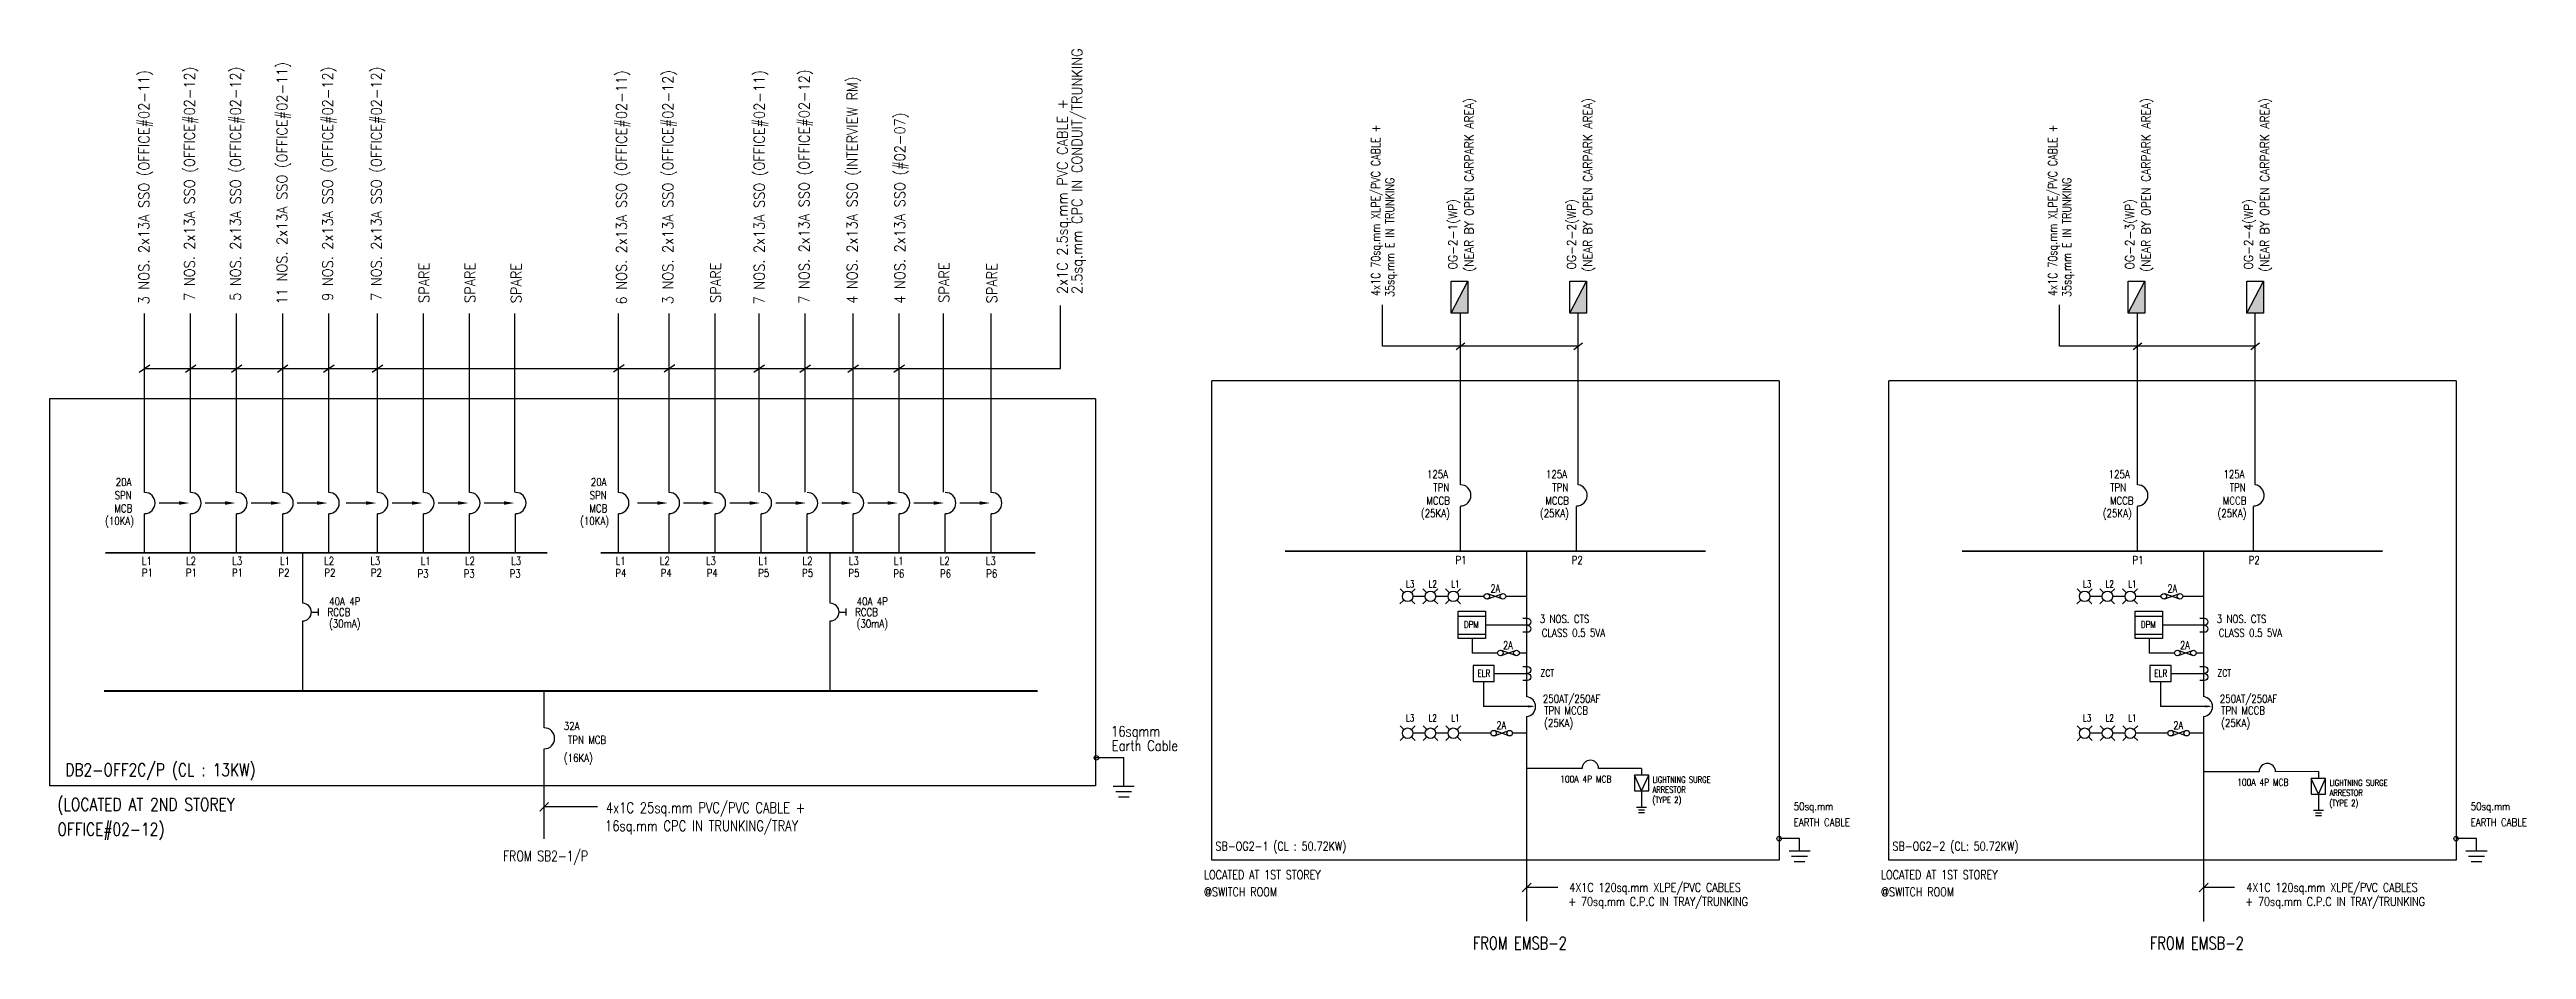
# Model space of a CAD drawing. Header units: millimetres. Extents: x 898005 to 1117654, y 253179 to 525443.
# Drawn here: x 980523 to 1051087, y 330619 to 356226 of the extents above; entities that cross this region are included whole.
import ezdxf
from ezdxf.enums import TextEntityAlignment as Align

# ---------------------------------------------------------------- set-up
doc = ezdxf.new("R2010")
doc.units = ezdxf.units.MM
doc.header["$LTSCALE"] = 0.01
doc.linetypes.add('DASHED', pattern=[19.05, 12.7, -6.35])
doc.linetypes.add('{ -E- }', pattern=[0])
for name, color, linetype in [('E-_ELEC----_E-', 3, 'Continuous'), ('E-_ELECSYBL_R-_N_ES9', 7, 'Continuous'), ('ME-SLD', 7, 'Continuous')]:
    doc.layers.add(name, color=color, linetype=linetype)
doc.styles.add('100', font='romans.shx', dxfattribs={"width": 0.8, "height": 250})
doc.styles.add('A2', font='SIMPLEX.shx', dxfattribs={"width": 0.95, "height": 190})
doc.styles.add('PwNote', font='Romans.shx', dxfattribs={"width": 0.75, "bigfont": 'Special.shx'})
doc.styles.add('ROMANS', font='romans', dxfattribs={"width": 0.75})
doc.styles.add('SIMPLEX', font='simplex.shx', dxfattribs={"width": 0.65})
doc.linetypes.add('communication_line', pattern='A,0.25,-0.2,0.25,-0.2,0.25,-0.2,0.25,-0.2,["C",Standard,S=0.1,R=0,X=-0.1,Y=-0.05],-0.075', length=1.875)

msp = doc.modelspace()

# ---------------------------------------------------------------- texts
for s, height, rotation, style, width, p in [('7 NOS. 2x13A SSO (OFFICE#02-12) ', 300, 90, 'A2', 0.9, (984661, 349074)), ('5 NOS. 2x13A SSO (OFFICE#02-12) ', 300, 90, 'A2', 0.9, (985973, 349074)), ('11 NOS. 2x13A SSO (OFFICE#02-11) ', 300, 90, 'A2', 0.9, (987297, 348976)), ('9 NOS. 2x13A SSO (OFFICE#02-12) ', 300, 90, 'A2', 0.9, (988596, 349074)), ('7 NOS. 2x13A SSO (OFFICE#02-12) ', 300, 90, 'A2', 0.9, (989984, 349074)), ('2.5sq.mm CPC IN CONDUIT/TRUNKING', 300, 90, 'A2', 0.9, (1009945, 349271)), ('3 NOS. 2x13A SSO (OFFICE#02-11) ', 300, 90, 'A2', 0.9, (983362, 348976)), ('6 NOS. 2x13A SSO (OFFICE#02-11) ', 300, 90, 'A2', 0.9, (996968, 348970)), ('3 NOS. 2x13A SSO (OFFICE#02-12) ', 300, 90, 'A2', 0.9, (998290, 348979)), ('7 NOS. 2x13A SSO (OFFICE#02-11) ', 300, 90, 'A2', 0.9, (1000892, 348976)), ('7 NOS. 2x13A SSO (OFFICE#02-12) ', 300, 90, 'A2', 0.9, (1002172, 348996)), ('4 NOS. 2x13A SSO (INTERVIEW RM) ', 300, 90, 'A2', 0.9, (1003537, 348991)), ('4 NOS. 2x13A SSO (#02-07)', 300, 90, 'A2', 0.9, (1004895, 348995)), ('2x1C 2.5sq.mm PVC CABLE +', 300, 90, 'A2', 0.9, (1009527, 349271)), ('SPARE', 300, 90, 'A2', 0.9, (991342, 349015)), ('SPARE', 300, 90, 'A2', 0.9, (992653, 349015)), ('SPARE', 300, 90, 'A2', 0.9, (993965, 349008)), ('SPARE', 300, 90, 'A2', 0.9, (999649, 349016)), ('SPARE', 300, 90, 'A2', 0.9, (1006153, 349021)), ('SPARE', 300, 90, 'A2', 0.9, (1007518, 349005)), ('(10KA)', 225, 360, '100', 0.8, (982105, 342700)), ('(10KA)', 225, 360, '100', 0.8, (995638, 342700)), ('4x1C 25sq.mm PVC/PVC CABLE +', 300, 360, 'PwNote', 0.8, (996374, 334501)), ('16sq.mm CPC IN TRUNKING/TRAY', 300, 360, 'PwNote', 0.8, (996348, 333985))]:
    msp.add_text(s, height=height, rotation=rotation, dxfattribs=dict(style=style, width=width)).set_placement(p)
at = {"color": 7}
for s, height, rotation, style, width, p in [('(NEAR BY OPEN CARPARK AREA)', 250, 90, 'A2', 0.9, (1021086, 349905)), ('(NEAR BY OPEN CARPARK AREA)', 250, 90, 'A2', 0.9, (1024468, 349905)), ('(NEAR BY OPEN CARPARK AREA)', 250, 90, 'A2', 0.9, (1040372, 349905)), ('(NEAR BY OPEN CARPARK AREA)', 250, 90, 'A2', 0.9, (1043754, 349905)), ('4x1C 70sq.mm XLPE/PVC CABLE +', 250, 90, 'PwNote', 0.8, (1018428, 349213, 11626)), ('4x1C 70sq.mm XLPE/PVC CABLE +', 250, 90, 'PwNote', 0.8, (1037714, 349213, 11626)), ('35sq.mm E IN TRUNKING', 250, 90, 'PwNote', 0.8, (1018830, 349187, 11626)), ('35sq.mm E IN TRUNKING', 250, 90, 'PwNote', 0.8, (1038116, 349187, 11626)), ('OG-2-1(WP)', 250, 90, 'A2', 0.9, (1020623, 349967)), ('OG-2-2(WP)', 250, 90, 'A2', 0.9, (1024004, 349967)), ('OG-2-3(WP)', 250, 90, 'A2', 0.9, (1039909, 349967)), ('OG-2-4(WP)', 250, 90, 'A2', 0.9, (1043290, 349967)), ('125A', 225, 360, '100', 0.8, (1019764, 344028)), ('TPN', 225, 360, '100', 0.8, (1019943, 343653)), ('125A', 225, 360, '100', 0.8, (1023154, 344028)), ('TPN', 225, 360, '100', 0.8, (1023334, 343653)), ('125A', 225, 360, '100', 0.8, (1039185, 344028)), ('TPN', 225, 360, '100', 0.8, (1039229, 343653)), ('125A', 225, 360, '100', 0.8, (1042455, 344028)), ('TPN', 225, 360, '100', 0.8, (1042634, 343653)), ('(25KA)', 225, 360, '100', 0.8, (1019592, 342918)), ('MCCB', 225, 360, '100', 0.8, (1019747, 343278)), ('(25KA)', 225, 360, '100', 0.8, (1022983, 342918)), ('MCCB', 225, 360, '100', 0.8, (1023137, 343278)), ('(25KA)', 225, 360, '100', 0.8, (1039017, 342918)), ('MCCB', 225, 360, '100', 0.8, (1039221, 343278)), ('(25KA)', 225, 360, '100', 0.8, (1042284, 342918)), ('MCCB', 225, 360, '100', 0.8, (1042438, 343278)), ('P1', 225, 360, '100', 0.8, (1020576, 341586)), ('P2', 225, 360, '100', 0.8, (1023886, 341586)), ('P1', 225, 360, '100', 0.8, (1039862, 341586)), ('P2', 225, 360, '100', 0.8, (1043172, 341586)), ('250AT/250AF ', 225, 360, '100', 0.8, (1023066, 337640)), ('TPN MCCB', 225, 360, '100', 0.8, (1023103, 337306)), ('250AT/250AF ', 225, 360, '100', 0.8, (1042352, 337640)), ('TPN MCCB', 225, 360, '100', 0.8, (1042389, 337306)), ('(25KA)', 225, 360, '100', 0.8, (1023103, 336949)), ('(25KA)', 225, 360, '100', 0.8, (1042389, 336949)), ('50sq.mm', 225, 360, '100', 0.8, (1030212, 334578, -7455)), ('50sq.mm', 225, 360, '100', 0.8, (1049498, 334578, -7455)), ('EARTH CABLE', 225, 360, '100', 0.8, (1030212, 334124, -7455)), ('EARTH CABLE', 225, 360, '100', 0.8, (1049498, 334124, -7455)), ('4X1C 120sq.mm XLPE/PVC CABLES', 250, 360, 'PwNote', 0.8, (1023819, 332258, -19082)), ('4X1C 120sq.mm XLPE/PVC CABLES', 250, 360, 'PwNote', 0.8, (1043105, 332258, -19082)), ('+ 70sq.mm C.P.C IN TRAY/TRUNKING', 250, 360, 'PwNote', 0.8, (1023793, 331855, -19082)), ('+ 70sq.mm C.P.C IN TRAY/TRUNKING', 250, 360, 'PwNote', 0.8, (1043079, 331855, -19082))]:
    msp.add_text(s, height=height, rotation=rotation, dxfattribs=dict(at, style=style, width=width)).set_placement(p)
for s, height, style, width, p in [('SPN', 225, '100', 0.8, (982379, 343432)), ('20A', 225, '100', 0.8, (982411, 343807)), ('SPN', 225, '100', 0.8, (995911, 343432)), ('20A', 225, '100', 0.8, (995944, 343807)), ('MCB', 225, '100', 0.8, (982371, 343057)), ('MCB', 225, '100', 0.8, (995903, 343057)), ('L1', 225, '100', 0.8, (983152, 341563)), ('L2', 225, '100', 0.8, (984411, 341563)), ('L3', 225, '100', 0.8, (985726, 341563)), ('L1', 225, '100', 0.8, (987087, 341563)), ('L2', 225, '100', 0.8, (988346, 341563)), ('L3', 225, '100', 0.8, (989661, 341563)), ('L1', 225, '100', 0.8, (991098, 341563)), ('L2', 225, '100', 0.8, (992357, 341563)), ('L3', 225, '100', 0.8, (993672, 341563)), ('L1', 225, '100', 0.8, (996650, 341563)), ('L2', 225, '100', 0.8, (997909, 341563)), ('L3', 225, '100', 0.8, (999224, 341563)), ('L1', 225, '100', 0.8, (1000717, 341563)), ('L2', 225, '100', 0.8, (1001976, 341563)), ('L3', 225, '100', 0.8, (1003291, 341563)), ('L1', 225, '100', 0.8, (1004571, 341563)), ('L2', 225, '100', 0.8, (1005883, 341563)), ('L3', 225, '100', 0.8, (1007195, 341563)), ('P1', 225, '100', 0.8, (983153, 341227)), ('P1', 225, '100', 0.8, (984408, 341227)), ('P1', 225, '100', 0.8, (985719, 341227)), ('P2', 225, '100', 0.8, (987042, 341227)), ('P2', 225, '100', 0.8, (988353, 341227)), ('P2', 225, '100', 0.8, (989676, 341227)), ('P3', 225, '100', 0.8, (991007, 341202)), ('P3', 225, '100', 0.8, (992319, 341202)), ('P3', 225, '100', 0.8, (993630, 341202)), ('P4', 225, '100', 0.8, (996643, 341219)), ('P4', 225, '100', 0.8, (997933, 341219)), ('P4', 225, '100', 0.8, (999246, 341219)), ('P5', 225, '100', 0.8, (1000710, 341219)), ('P5', 225, '100', 0.8, (1001960, 341219)), ('P5', 225, '100', 0.8, (1003280, 341219)), ('P6', 225, '100', 0.8, (1004560, 341202)), ('P6', 225, '100', 0.8, (1005890, 341202)), ('P6', 225, '100', 0.8, (1007208, 341202)), ('FROM SB2-1/P', 300, 'PwNote', 0.75, (993445, 333126))]:
    msp.add_text(s, height=height, dxfattribs=dict(style=style, width=width)).set_placement(p)
for s, height, style, width, p in [('L3', 200, 'ROMANS', 0.75, (1019166, 340921, 0)), ('L2', 200, 'ROMANS', 0.75, (1019808, 340921, 0)), ('L1', 200, 'ROMANS', 0.75, (1020458, 340921, 0)), ('L3', 200, 'ROMANS', 0.75, (1038452, 340921, 0)), ('L2', 200, 'ROMANS', 0.75, (1039094, 340921, 0)), ('L1', 200, 'ROMANS', 0.75, (1039744, 340921, 0)), ('DPM', 186.6, '100', 0.8, (1020818, 339772, 0)), ('DPM', 186.6, '100', 0.8, (1040104, 339772, 0)), ('L3', 200, 'ROMANS', 0.75, (1019166, 337107, 0)), ('L2', 200, 'ROMANS', 0.75, (1019808, 337107, 0)), ('L1', 200, 'ROMANS', 0.75, (1020458, 337107, 0)), ('L3', 200, 'ROMANS', 0.75, (1038452, 337107, 0)), ('L2', 200, 'ROMANS', 0.75, (1039094, 337107, 0)), ('L1', 200, 'ROMANS', 0.75, (1039744, 337107, 0)), ('SB-OG2-1 (CL : 50.72KW)', 250, 'PwNote', 0.8, (1013739, 333432, -7455)), ('SB-OG2-2 (CL: 50.72KW)', 250, 'PwNote', 0.8, (1033025, 333432, -7455)), ('@SWITCH ROOM', 250, 'PwNote', 0.8, (1013411, 332130, -7455)), ('LOCATED AT 1ST STOREY', 250, 'PwNote', 0.8, (1013411, 332620, -7455)), ('@SWITCH ROOM', 250, 'PwNote', 0.8, (1032697, 332130, -7455)), ('LOCATED AT 1ST STOREY', 250, 'PwNote', 0.8, (1032697, 332620, -7455)), ('FROM EMSB-2', 360, 'PwNote', 0.75, (1021075, 330619, -19082)), ('FROM EMSB-2', 360, 'PwNote', 0.75, (1040361, 330619, -19082))]:
    msp.add_text(s, height=height, dxfattribs=dict(at, style=style, width=width)).set_placement(p)
at = {"color": 7, "style": 'ROMANS', "width": 0.75}
for s, height, p in [('2A', 225, (1021711, 340776, 0)), ('2A', 225, (1040997, 340776, 0)), ('2A', 225, (1022071, 339165, 0)), ('2A', 225, (1041357, 339165, 0)), ('ELR', 200, (1021385, 338376, 0)), ('ELR', 200, (1040671, 338376, 0)), ('2A', 225, (1021880, 336883, 0)), ('2A', 225, (1041166, 336883, 0))]:
    msp.add_text(s, height=height, dxfattribs=at).set_placement(p, align=Align.CENTER)
at = {"width": 0.8}
for s, height, style, p in [('RCCB', 225, '100', (988767, 340216)), ('40A 4P ', 225, '100', (988995, 340524)), ('RCCB', 225, '100', (1003797, 340216)), ('40A 4P ', 225, '100', (1004025, 340524)), ('(30mA)', 225, '100', (988933, 339875)), ('(30mA)', 225, '100', (1003963, 339875)), ('32A ', 225, '100', (995459, 336976)), ('TPN MCB', 225, '100', (995836, 336581)), ('16sqmm ', 300, 'ROMANS', (1011547, 336774)), ('(16KA)', 225, '100', (995588, 336053)), ('Earth Cable', 300, 'ROMANS', (1011727, 336416))]:
    msp.add_text(s, height=height, dxfattribs=dict(at, style=style)).set_placement(p, align=Align.MIDDLE)
at = {"color": 7, "style": 'ROMANS', "width": 0.8}
for p in [(1023194, 338481, 0), (1042480, 338481, 0)]:
    msp.add_text('ZCT', height=200, dxfattribs=at).set_placement(p, align=Align.MIDDLE)
at = {"ltscale": 1.5, "style": 'PwNote', "width": 0.8}
for s, p in [('DB2-OFF2C/P (CL : 13KW)', (980972, 335551)), ('(LOCATED AT 2ND STOREY', (980747, 334567)), ('OFFICE#02-12)', (980747, 333857))]:
    msp.add_text(s, height=360, dxfattribs=at).set_placement(p)
at = {"color": 7, "ltscale": 1000, "style": 'SIMPLEX', "width": 0.8}
for p in [(1023560, 335367, -2504), (1042846, 335277, -2504)]:
    msp.add_text('100A 4P MCB', height=196.15, dxfattribs=at).set_placement(p)
at = {"layer": 'ME-SLD', "color": 7, "style": 'ROMANS', "width": 0.8}
for s, p in [('3 NOS. CTS', (1022977, 340024)), ('3 NOS. CTS', (1042263, 340024)), ('CLASS 0.5 5VA', (1023034, 339627)), ('CLASS 0.5 5VA', (1042320, 339627))]:
    msp.add_text(s, height=225, dxfattribs=at).set_placement(p, align=Align.MIDDLE_LEFT)
at = {"layer": 'ME-SLD', "color": 7, "style": 'ROMANS', "width": 0.75}
for s, height, p in [('ARRESTOR', 176.5, (1026190, 335077, -11626)), ('LIGHTNING SURGE', 176.54, (1026190, 335361, -11626)), ('LIGHTNING SURGE', 176.54, (1045476, 335271, -11626)), ('(TYPE 2)', 176.5, (1026186, 334786, -11626)), ('ARRESTOR', 176.5, (1045476, 334988, -11626)), ('(TYPE 2)', 176.5, (1045472, 334696, -11626))]:
    msp.add_text(s, height=height, dxfattribs=at).set_placement(p)

# ---------------------------------------------------------------- blocks, each defined once
blk = doc.blocks.new('DB')
at = {"layer": 'E-_ELEC----_E-'}
blk.add_hatch(color=0, dxfattribs=at).paths.add_polyline_path([(0, 0), (400, 0), (400, 209)])
at = {"layer": 'E-_ELEC----_E-', "color": 0, "linetype": 'Continuous'}
for p, q in [((400, 209), (0, 209)), ((0, 209), (0, 0)), ((0, 0), (400, 0)), ((400, 0), (400, 209))]:
    blk.add_line(p, q, dxfattribs=at)
at = {"layer": 'E-_ELEC----_E-', "color": 0}
blk.add_line((400, 209), (0, 0), dxfattribs=at)
blk = doc.blocks.new('ELEC0333')
at = {"layer": 'E-_ELECSYBL_R-_N_ES9'}
blk.add_lwpolyline([(-1.3, 2), (0, 2, -1), (0, 0, -1), (0, -2), (-1.3, -2)], format="xyb", dxfattribs=at)
blk = doc.blocks.new('ELEC0302')
at = {"color": 0}
blk.add_arc((20, 0), 300, 275.73917, 84.26083, dxfattribs=at)

# ---------------------------------------------------------------- linework, layer by layer
at = {"linetype": '{ -E- }'}
for p, q in [((983231, 343622), (983231, 348712)), ((984542, 343622), (984542, 348712)), ((985854, 343622), (985854, 348712)), ((987166, 343622), (987166, 348712)), ((988477, 343622), (988477, 348712)), ((989865, 343622), (989865, 348712)), ((996728, 343622), (996728, 348712)), ((998172, 343622), (998172, 348712)), ((1000741, 343627), (1000741, 348717)), ((1002053, 343627), (1002053, 348717)), ((1003418, 343622), (1003418, 348712)), ((1004730, 343622), (1004730, 348712)), ((994613, 336926), (994613, 337973)), ((994613, 333767), (994613, 336326)), ((1011126, 336071), (1010347, 336071))]:
    msp.add_line(p, q, dxfattribs=at)
at = {"linetype": 'DASHED', "ltscale": 20}
for p, q in [((991177, 343622), (991177, 348712)), ((992488, 343622), (992488, 348712)), ((993775, 343623), (993775, 348713)), ((999483, 343622), (999483, 348712)), ((1005988, 343627), (1005988, 348717)), ((1007353, 343622), (1007353, 348712))]:
    msp.add_line(p, q, dxfattribs=at)
at = {"color": 7}
for p, q in [((1020718, 343840), (1020718, 348725)), ((1024071, 343840), (1024071, 348725)), ((1040004, 343840), (1040004, 348725)), ((1043357, 343840), (1043357, 348725)), ((1020592, 347691), (1020844, 347883)), ((1023945, 347691), (1024197, 347883)), ((1039878, 347691), (1040130, 347883)), ((1043231, 347691), (1043483, 347883)), ((1020718, 341934), (1020718, 343228)), ((1024028, 341934), (1024028, 343228)), ((1040004, 341934), (1040004, 343228)), ((1043314, 341934), (1043314, 343228)), ((1022601, 341954), (1022601, 337812, 0)), ((1041887, 341954), (1041887, 337812, 0)), ((1019108, 340772, 0), (1019002, 340878, 0)), ((1019320, 340772, 0), (1019426, 340878, 0)), ((1019751, 340772, 0), (1019645, 340878, 0)), ((1019964, 340772, 0), (1020070, 340878, 0)), ((1020401, 340772, 0), (1020295, 340878, 0)), ((1020614, 340772, 0), (1020720, 340878, 0)), ((1038394, 340772, 0), (1038288, 340878, 0)), ((1038606, 340772, 0), (1038712, 340878, 0)), ((1039037, 340772, 0), (1038931, 340878, 0)), ((1039250, 340772, 0), (1039356, 340878, 0)), ((1039687, 340772, 0), (1039581, 340878, 0)), ((1039900, 340772, 0), (1040006, 340878, 0)), ((1019101, 340559, 0), (1018995, 340453, 0)), ((1019313, 340559, 0), (1019419, 340453, 0)), ((1019711, 340666, 0), (1019366, 340666, 0)), ((1019751, 340559, 0), (1019645, 340453, 0)), ((1019963, 340559, 0), (1020069, 340453, 0)), ((1020359, 340666, 0), (1020014, 340666, 0)), ((1020401, 340559, 0), (1020295, 340453, 0)), ((1020613, 340559, 0), (1020719, 340453, 0)), ((1021387, 340666, 0), (1020664, 340666, 0)), ((1021496, 340591, 0), (1021902, 340740, 0)), ((1021900, 340592, 0), (1021498, 340739, 0)), ((1022601, 340666, 0), (1022008, 340666, 0)), ((1038387, 340559, 0), (1038281, 340453, 0)), ((1038599, 340559, 0), (1038705, 340453, 0)), ((1038997, 340666, 0), (1038652, 340666, 0)), ((1039037, 340559, 0), (1038931, 340453, 0)), ((1039249, 340559, 0), (1039355, 340453, 0)), ((1039645, 340666, 0), (1039300, 340666, 0)), ((1039687, 340559, 0), (1039581, 340453, 0)), ((1039899, 340559, 0), (1040005, 340453, 0)), ((1040673, 340666, 0), (1039950, 340666, 0)), ((1040782, 340591, 0), (1041188, 340740, 0)), ((1041186, 340592, 0), (1040784, 340739, 0)), ((1041887, 340666, 0), (1041294, 340666, 0)), ((1020652, 340100, 0), (1021436, 340100, 0)), ((1020652, 339594, 0), (1021436, 339594, 0)), ((1021056, 339470, 0), (1021056, 339054, 0)), ((1022625, 339843, 0), (1021436, 339843, 0)), ((1039938, 340100, 0), (1040722, 340100, 0)), ((1039938, 339594, 0), (1040722, 339594, 0)), ((1040342, 339470, 0), (1040342, 339054, 0)), ((1041911, 339843, 0), (1040722, 339843, 0)), ((1021775, 339054, 0), (1021056, 339054, 0)), ((1021881, 338979, 0), (1022287, 339128, 0)), ((1022285, 338980, 0), (1021883, 339128, 0)), ((1022601, 339054, 0), (1022393, 339054, 0)), ((1041061, 339054, 0), (1040342, 339054, 0)), ((1041167, 338979, 0), (1041573, 339128, 0)), ((1041571, 338980, 0), (1041169, 339128, 0)), ((1041887, 339054, 0), (1041679, 339054, 0)), ((1021376, 338239, 0), (1021376, 337534, 0)), ((1021678, 338471, 0), (1022626, 338471, 0)), ((1040662, 338239, 0), (1040662, 337534, 0)), ((1040964, 338471, 0), (1041912, 338471, 0)), ((1022768, 337534, 0), (1021376, 337534, 0)), ((1042054, 337534, 0), (1040662, 337534, 0)), ((1019108, 336878, 0), (1019002, 336984, 0)), ((1019108, 336666, 0), (1019002, 336560, 0)), ((1019320, 336878, 0), (1019426, 336984, 0)), ((1019320, 336666, 0), (1019426, 336560, 0)), ((1019714, 336772, 0), (1019364, 336772, 0)), ((1019758, 336878, 0), (1019652, 336984, 0)), ((1019758, 336666, 0), (1019652, 336560, 0)), ((1019970, 336878, 0), (1020076, 336984, 0)), ((1019970, 336666, 0), (1020076, 336560, 0)), ((1020364, 336772, 0), (1020014, 336772, 0)), ((1020408, 336878, 0), (1020302, 336984, 0)), ((1020408, 336666, 0), (1020302, 336560, 0)), ((1020620, 336878, 0), (1020726, 336984, 0)), ((1020620, 336666, 0), (1020726, 336560, 0)), ((1021584, 336772, 0), (1020664, 336772, 0)), ((1021690, 336697, 0), (1022096, 336846, 0)), ((1022094, 336698, 0), (1021691, 336846, 0)), ((1022611, 336772, 0), (1022201, 336772, 0)), ((1038394, 336878, 0), (1038288, 336984, 0)), ((1038394, 336664, -7455), (1038288, 336557, -7455)), ((1038606, 336878, 0), (1038712, 336984, 0)), ((1038606, 336666, 0), (1038712, 336560, 0)), ((1039000, 336772, 0), (1038650, 336772, 0)), ((1039044, 336878, 0), (1038938, 336984, 0)), ((1039044, 336666, 0), (1038938, 336560, 0)), ((1039256, 336878, 0), (1039362, 336984, 0)), ((1039256, 336666, 0), (1039362, 336560, 0)), ((1039650, 336772, 0), (1039300, 336772, 0)), ((1039694, 336878, 0), (1039588, 336984, 0)), ((1039694, 336666, 0), (1039588, 336560, 0)), ((1039906, 336878, 0), (1040012, 336984, 0)), ((1039906, 336666, 0), (1040012, 336560, 0)), ((1040870, 336772, 0), (1039950, 336772, 0)), ((1040976, 336697, 0), (1041382, 336846, 0)), ((1041380, 336698, 0), (1040977, 336846, 0)), ((1041897, 336772, 0), (1041487, 336772, 0)), ((1030378, 333771, -7455), (1029797, 333771, -7455)), ((1030378, 333422, -7455), (1030378, 333771, -7455)), ((1049664, 333771, -7455), (1049083, 333771, -7455)), ((1049664, 333422, -7455), (1049664, 333771, -7455)), ((1030078, 333422, -7455), (1030678, 333422, -7455)), ((1030153, 333272, -7455), (1030603, 333272, -7455)), ((1030228, 333122, -7455), (1030528, 333122, -7455)), ((1049364, 333422, -7455), (1049964, 333422, -7455)), ((1049439, 333272, -7455), (1049889, 333272, -7455)), ((1049514, 333122, -7455), (1049814, 333122, -7455)), ((1022480, 332255, -30708), (1022731, 332505, -30708)), ((1023488, 332380, -19082), (1022606, 332380, -19082)), ((1041766, 332255, -30708), (1042017, 332505, -30708)), ((1042774, 332380, -19082), (1041892, 332380, -19082))]:
    msp.add_line(p, q, dxfattribs=at)
for p, q in [((983080, 347048), (983382, 347257)), ((984392, 347048), (984693, 347257)), ((985703, 347048), (986005, 347257)), ((987015, 347048), (987316, 347257)), ((988327, 347048), (988628, 347257)), ((989714, 347048), (990016, 347257)), ((996588, 347051), (996890, 347260)), ((998033, 347056), (998334, 347265)), ((1000591, 347048), (1000892, 347257)), ((1001902, 347048), (1002204, 347257)), ((1003268, 347043), (1003569, 347252)), ((1004579, 347043), (1004881, 347252)), ((983231, 341903), (983231, 343010)), ((984211, 343322), (983647, 343322)), ((984542, 341903), (984542, 343010)), ((985523, 343322), (984958, 343322)), ((985854, 341903), (985854, 343010)), ((986835, 343322), (986270, 343322)), ((987166, 341903), (987166, 343010)), ((988146, 343322), (987582, 343322)), ((988477, 341903), (988477, 343010)), ((989534, 343322), (988969, 343322)), ((989865, 341903), (989865, 343010)), ((990846, 343322), (990281, 343322)), ((991177, 341903), (991177, 343010)), ((992157, 343322), (991592, 343322)), ((992488, 341903), (992488, 343010)), ((993469, 343322), (992904, 343322)), ((993800, 341903), (993800, 343010)), ((996728, 341903), (996728, 343010)), ((997841, 343322), (997276, 343322)), ((998172, 341903), (998172, 343010)), ((999152, 343322), (998588, 343322)), ((999483, 341903), (999483, 343010)), ((1000464, 343322), (999899, 343322)), ((1000795, 341903), (1000795, 343010)), ((1001776, 343322), (1001211, 343322)), ((1002107, 341903), (1002107, 343010)), ((1003087, 343322), (1002523, 343322)), ((1003418, 341903), (1003418, 343010)), ((1004399, 343322), (1003834, 343322)), ((1004730, 341903), (1004730, 343010)), ((1005711, 343322), (1005146, 343322)), ((1006042, 341903), (1006042, 343010)), ((1007022, 343322), (1006458, 343322)), ((1007353, 341903), (1007353, 343010)), ((987735, 340468), (987735, 341903)), ((1002765, 340468), (1002765, 341903)), ((987985, 340218), (988185, 340218)), ((988185, 340118), (988185, 340318)), ((1003015, 340218), (1003215, 340218)), ((1003215, 340118), (1003215, 340318)), ((987735, 337973), (987735, 339968)), ((1002765, 337973), (1002765, 339968)), ((1011126, 335264), (1011126, 336071)), ((1010826, 335264), (1011426, 335264)), ((994488, 334549), (994738, 334799)), ((996132, 334674), (994613, 334674)), ((1010901, 335114), (1011351, 335114)), ((1010976, 334964), (1011276, 334964))]:
    msp.add_line(p, q)
at = {"color": 7, "ltscale": 1.5}
for p, q in [((1013637, 333161), (1013637, 346799)), ((1029797, 346799), (1013637, 346799)), ((1029797, 346799), (1029797, 333161)), ((1032923, 333161, -7455), (1032923, 346799)), ((1049083, 346799), (1032923, 346799)), ((1049083, 346799), (1049083, 333161, -7455)), ((1029797, 333161, -7455), (1013637, 333161, -7455)), ((1049083, 333161, -7455), (1032923, 333161, -7455))]:
    msp.add_line(p, q, dxfattribs=at)
at = {"linetype": '{ -E- }', "ltscale": 1.5}
for p, q in [((1010324, 346285), (980523, 346285)), ((1010324, 335271), (980523, 335271))]:
    msp.add_line(p, q, dxfattribs=at)
for points in [[(983231, 347152), (1009328, 347152), (1009328, 348940)], [(980523, 346285), (980523, 335271)], [(1010324, 346285), (1010324, 335271)]]:
    msp.add_lwpolyline(points, dxfattribs=at)
at = {"color": 7}
for points in [[(1024071, 347787), (1018499, 347787), (1018499, 348960)], [(1043357, 347787), (1037785, 347787), (1037785, 348960)]]:
    msp.add_lwpolyline(points, dxfattribs=at)
at = {"const_width": 50}
for points in [[(982117, 341903), (994703, 341903)], [(996223, 341903), (1008603, 341903)], [(982070, 337973), (1008674, 337973)]]:
    msp.add_lwpolyline(points, dxfattribs=at)
at = {"color": 7, "const_width": 50}
for points in [[(1015723, 341954), (1027703, 341954)], [(1035009, 341954), (1046989, 341954)]]:
    msp.add_lwpolyline(points, dxfattribs=at)
at = {"color": 7, "elevation": 0}
for points in [[(1020652, 340241), (1021436, 340241), (1021436, 339470), (1020652, 339470)], [(1039938, 340241), (1040722, 340241), (1040722, 339470), (1039938, 339470)], [(1021676, 338239), (1021676, 338703), (1021076, 338703), (1021076, 338239)], [(1040962, 338239), (1040962, 338703), (1040362, 338703), (1040362, 338239)]]:
    msp.add_lwpolyline(points, close=True, dxfattribs=at)
at = {"color": 7, "elevation": -11626}
for points in [[(1022606, 331423), (1022606, 337244)], [(1041892, 331413), (1041892, 337244)]]:
    msp.add_lwpolyline(points, dxfattribs=at)
at = {"color": 7}
for centre, radius in [((1019214, 340666, 0), 150), ((1019864, 340666, 0), 150), ((1020514, 340666, 0), 150), ((1021469, 340666, 0), 79.2), ((1021929, 340666, 0), 79.2), ((1038500, 340666, 0), 150), ((1039150, 340666, 0), 150), ((1039800, 340666, 0), 150), ((1040755, 340666, 0), 79.2), ((1041215, 340666, 0), 79.2), ((1021854, 339054, 0), 79.2), ((1022313, 339054, 0), 79.2), ((1041140, 339054, 0), 79.2), ((1041599, 339054, 0), 79.2), ((1019214, 336772, 0), 150), ((1019864, 336772, 0), 150), ((1020514, 336772, 0), 150), ((1021663, 336772, 0), 79.2), ((1022122, 336772, 0), 79.2), ((1038500, 336772, 0), 150), ((1039150, 336772, 0), 150), ((1039800, 336772, 0), 150), ((1040949, 336772, 0), 79.2), ((1041408, 336772, 0), 79.2), ((1029797, 333771, -7455), 63.8), ((1049083, 333771, -7455), 63.8)]:
    msp.add_circle(centre, radius, dxfattribs=at)
msp.add_circle((1010347, 336071), 63.8)
for centre, radius, start, end in [((1020718, 343540), 300, 270, 90), ((1024026, 343542), 302, 270.31888, 81.43734), ((1040004, 343540), 300, 270, 90), ((1043312, 343542), 302, 270.31888, 81.43734), ((1024419, 335767, -11626), 235, 0, 180), ((1043705, 335677, -11626), 235, 0, 180)]:
    msp.add_arc(centre, radius, start, end, dxfattribs=at)
for centre, radius in [((983231, 343322), 300), ((984542, 343322), 300), ((985854, 343322), 300), ((987166, 343322), 300), ((988477, 343322), 300), ((989865, 343322), 300), ((991177, 343322), 300), ((992488, 343322), 300), ((993800, 343322), 300), ((996728, 343322), 300), ((998172, 343322), 300), ((999483, 343322), 300), ((1000795, 343322), 300), ((1002107, 343322), 300), ((1003418, 343322), 300), ((1004730, 343322), 300), ((1006042, 343322), 300), ((1007353, 343322), 300), ((987735, 340218), 250), ((1002765, 340218), 250), ((994613, 336626), 300)]:
    msp.add_arc(centre, radius, 270, 90)
for points in [[(984211, 343372), (984511, 343322), (984211, 343272)], [(985523, 343372), (985823, 343322), (985523, 343272)], [(986835, 343372), (987135, 343322), (986835, 343272)], [(988146, 343372), (988446, 343322), (988146, 343272)], [(989534, 343372), (989834, 343322), (989534, 343272)], [(990846, 343372), (991146, 343322), (990846, 343272)], [(992157, 343372), (992457, 343322), (992157, 343272)], [(993469, 343372), (993769, 343322), (993469, 343272)], [(997841, 343372), (998141, 343322), (997841, 343272)], [(999152, 343372), (999452, 343322), (999152, 343272)], [(1000464, 343372), (1000764, 343322), (1000464, 343272)], [(1001776, 343372), (1002076, 343322), (1001776, 343272)], [(1003087, 343372), (1003387, 343322), (1003087, 343272)], [(1004399, 343372), (1004699, 343322), (1004399, 343272)], [(1005711, 343372), (1006011, 343322), (1005711, 343272)], [(1007022, 343372), (1007322, 343322), (1007022, 343272)]]:
    msp.add_solid(points)
for points in [[(1022655, 337565, 0), (1022655, 337503, 0), (1022840, 337534, 0)], [(1041941, 337565, 0), (1041941, 337503, 0), (1042126, 337534, 0)]]:
    msp.add_solid(points, dxfattribs=at)
at = {"layer": 'ME-SLD', "color": 7}
for p, q in [((1024184, 335767, -11626), (1022606, 335766, -11626)), ((1025876, 335768, -11626), (1024655, 335767, -11626)), ((1025876, 335128, -11626), (1025672, 335576, -11626)), ((1025876, 335768, -11626), (1025876, 335576, -11626)), ((1025876, 335128, -11626), (1026080, 335576, -11626)), ((1043470, 335677, -11626), (1041892, 335676, -11626)), ((1045162, 335678, -11626), (1043941, 335677, -11626)), ((1045162, 335038, -11626), (1044958, 335486, -11626)), ((1045162, 335678, -11626), (1045162, 335486, -11626)), ((1045162, 335038, -11626), (1045366, 335486, -11626)), ((1025731, 334668, -11626), (1026021, 334668, -11626)), ((1025789, 334593, -11626), (1025963, 334593, -11626)), ((1025789, 334517, -11626), (1025963, 334517, -11626)), ((1025876, 335128, -11626), (1025876, 334668, -11626)), ((1045017, 334578, -11626), (1045307, 334578, -11626)), ((1045075, 334503, -11626), (1045249, 334503, -11626)), ((1045162, 335038, -11626), (1045162, 334578, -11626)), ((1045075, 334427, -11626), (1045249, 334427, -11626))]:
    msp.add_line(p, q, dxfattribs=at)
at = {"layer": 'ME-SLD', "color": 7, "elevation": -11626}
for points in [[(1026080, 335576), (1025672, 335576), (1025672, 335128), (1026080, 335128)], [(1045366, 335486), (1044958, 335486), (1044958, 335038), (1045366, 335038)]]:
    msp.add_lwpolyline(points, close=True, dxfattribs=at)

# ---------------------------------------------------------------- block references
at = {"color": 7, "linetype": 'Continuous', "lineweight": 0, "xscale": -2.267999999807214, "yscale": 2.2680000000164, "zscale": -2.267999999807214, "rotation": 90}
for p in [(1020927, 349632), (1024307, 349632), (1040213, 349632), (1043593, 349632)]:
    msp.add_blockref('DB', p, dxfattribs=at)
at = {"color": 7, "xscale": 100, "yscale": 100, "zscale": 100}
for p in [(1022625, 339843, 0), (1041911, 339843, 0), (1022626, 338471, 0), (1041912, 338471, 0)]:
    msp.add_blockref('ELEC0333', p, dxfattribs=at)
at = {"color": 7, "linetype": 'communication_line', "xscale": 0.9525000000008744, "yscale": 0.9525000000008744, "zscale": 0.9525000000008744}
for p in [(1022554, 337528, 0), (1041840, 337528, 0)]:
    msp.add_blockref('ELEC0302', p, dxfattribs=at)

msp.set_redraw_order([(e.dxf.handle, doc.entitydb.next_handle()) for e in msp.query("TEXT MTEXT ATTDEF DIMENSION ARC_DIMENSION")])  # texts and dimensions are drawn at this point

doc.saveas('drawing.dxf')
